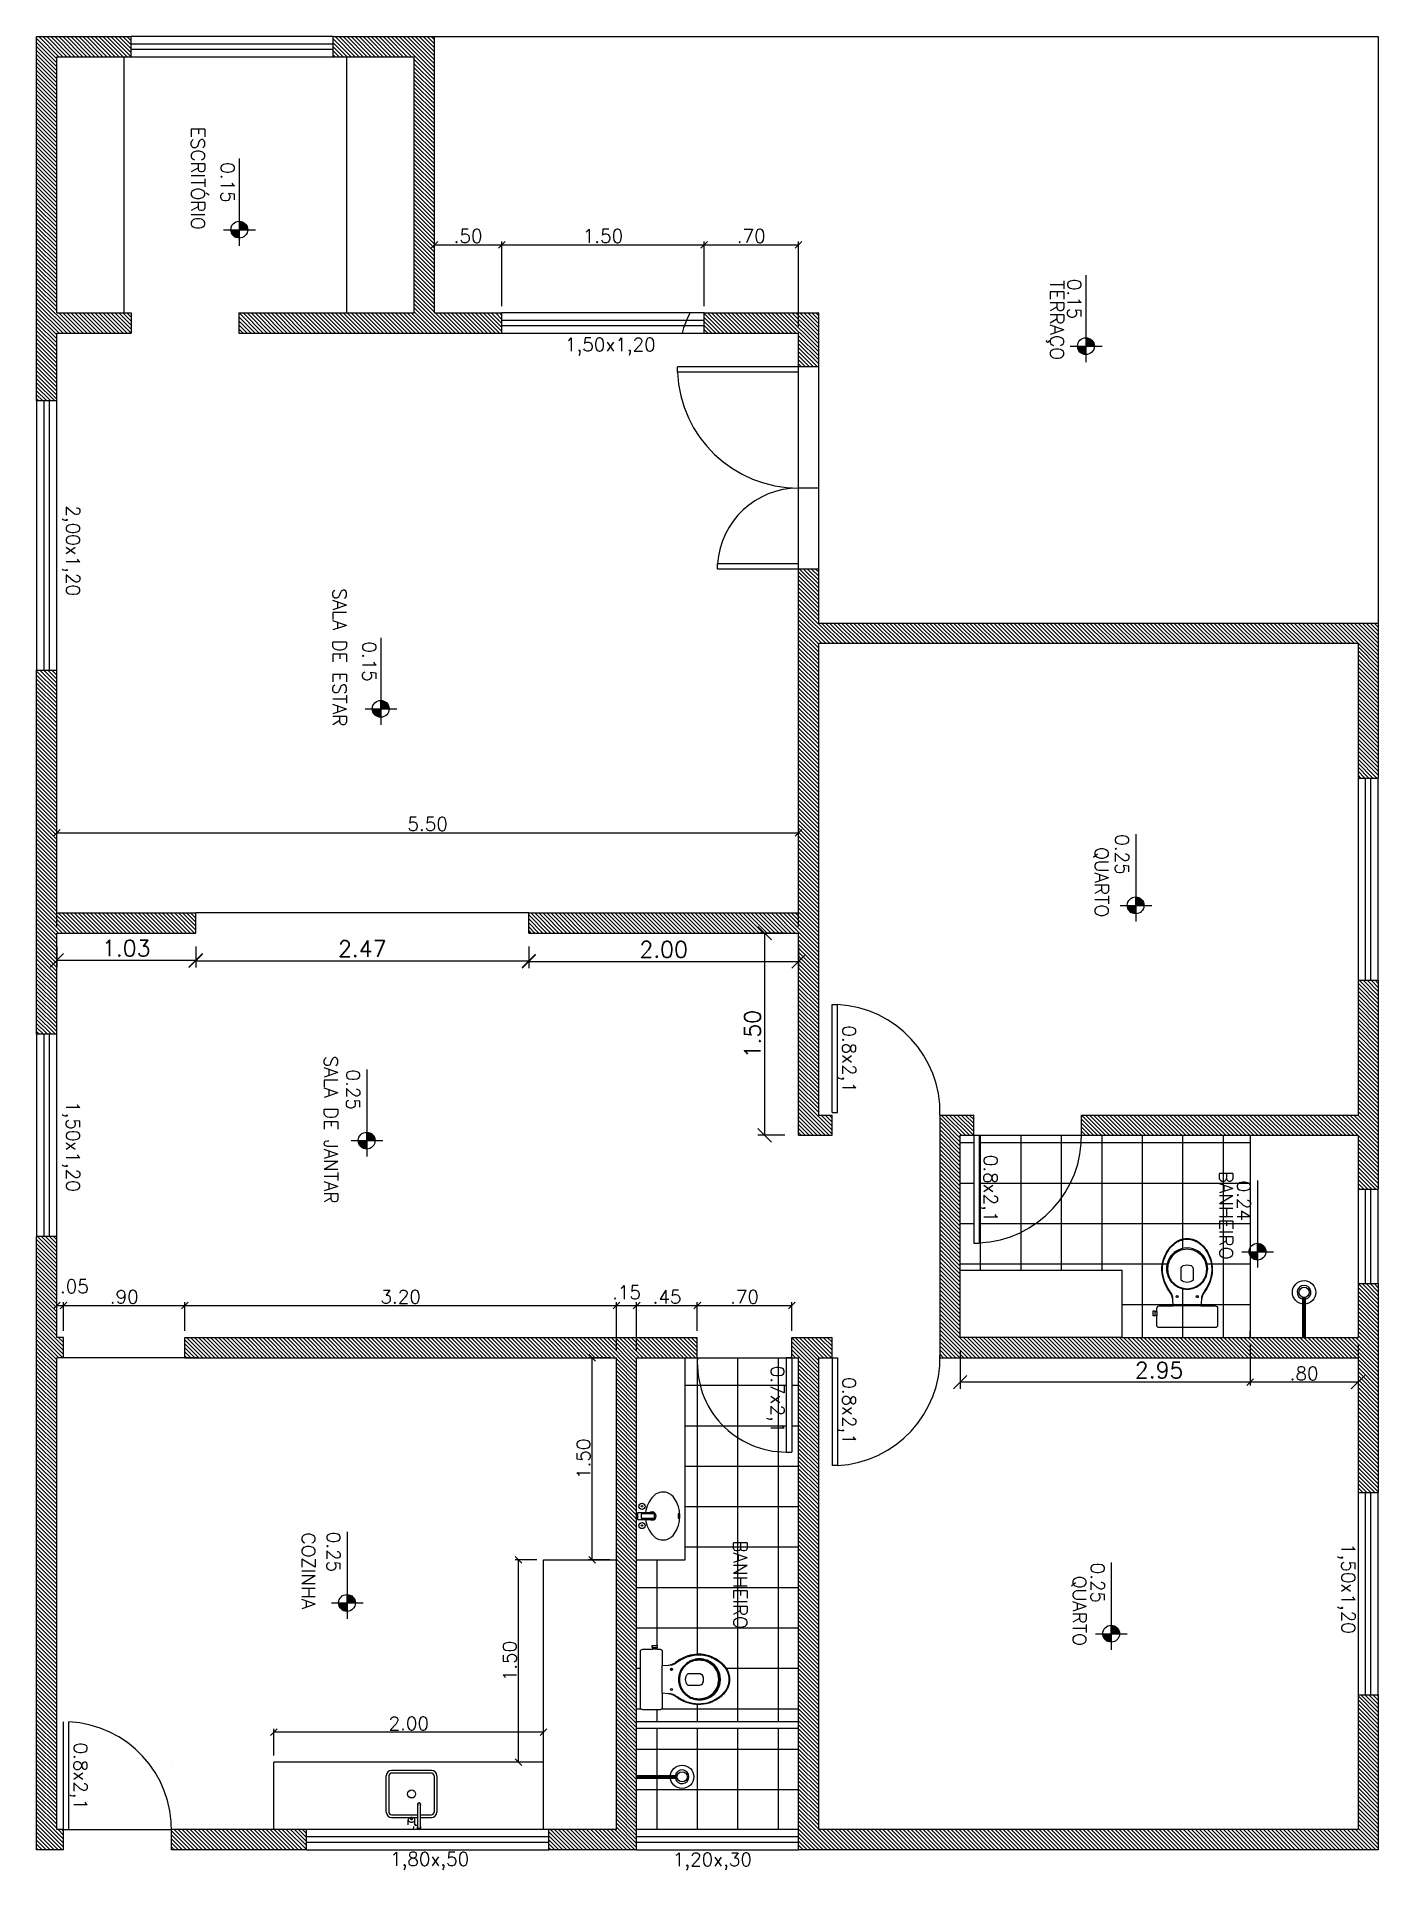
# Model space of a CAD drawing. Header units: metres. Extents: x 433 to 682, y 535 to 584.
# Drawn here: x 462.42 to 472.37, y 570.84 to 584.44 of the extents above; entities that cross this region are included whole.
import ezdxf

# ---------------------------------------------------------------- set-up
doc = ezdxf.new("R2010")
doc.units = ezdxf.units.M
doc.linetypes.add('ACAD_ISO02W100', pattern=[15, 12, -3])
for name, color, linetype in [('ARQ-COTAS', 30, 'Continuous'), ('ARQ-ESQ-01', 1, 'ACAD_ISO02W100'), ('ARQ-ESQ-02', 2, 'Continuous'), ('ARQ-NIVEL', 1, 'Continuous'), ('ARQ-PECAS_SANITARIAS', 7, 'Continuous'), ('ARQ-PISO', 8, 'Continuous'), ('ARQ-TEXTO2', 2, 'Continuous'), ('ARQ-TEXTO3', 3, 'Continuous'), ('ARQ_ALVENARIA', 4, 'Continuous')]:
    doc.layers.add(name, color=color, linetype=linetype)
doc.styles.add('ROMANS', font='romans.shx')
doc.dimstyles.new('1-100', dxfattribs={"dimtxt": 0.12, "dimasz": 0.1, "dimexe": 0.05, "dimexo": 0.1, "dimgap": 0.03, "dimtad": 1, "dimzin": 5, "dimdsep": 46, "dimtxsty": 'ROMANS', "dimblk": 'OBLIQUE', "dimcen": 0, "dimclrd": 256, "dimclre": 256, "dimclrt": 2, "dimadec": 0, "dimazin": 0, "dimtfac": 1, "dimtofl": 0, "dimtmove": 2, "dimatfit": 3, "dimfxl": 0.04, "dimtolj": 1, "dimtzin": 1, "dimarcsym": 0})
doc.dimstyles.new('1-50', dxfattribs={"dimscale": 0.5, "dimtxt": 0.2, "dimasz": 0.1, "dimexe": 0.05, "dimexo": 0.1, "dimgap": 0.03, "dimtad": 1, "dimzin": 5, "dimdsep": 46, "dimtxsty": 'ROMANS', "dimblk": 'OBLIQUE', "dimcen": 0, "dimclrd": 256, "dimclre": 256, "dimclrt": 2, "dimadec": 0, "dimazin": 0, "dimtfac": 1, "dimtofl": 0, "dimtmove": 2, "dimatfit": 3, "dimfxl": 0.04, "dimtolj": 1, "dimtzin": 1, "dimarcsym": 0})
pattern_1 = [(315, (-99.676934, 1074.538666), (0.0148492424, 0.0148492424), [])]
pattern_2 = [(270, (-99.67693, 1074.53867), (0.3, -6e-17), []), (360, (-99.67693, 1074.53867), (7e-17, 0.3), [])]

msp = doc.modelspace()

# ---------------------------------------------------------------- texts
at = {"layer": 'ARQ-NIVEL', "color": 2, "char_height": 0.1, "attachment_point": 1, "rotation": 270, "style": 'ROMANS'}
for s, insert in [('0.15', (463.889, 583.511)), ('0.15', (470.168, 582.646)), ('0.15', (464.939, 579.957)), ('0.25', (470.522, 578.526)), ('0.25', (464.819, 576.781)), ('0.24', (471.425, 575.957)), ('0.25', (464.674, 573.352)), ('0.25', (470.341, 573.123))]:
    msp.add_mtext(s, dxfattribs=dict(at, insert=insert))
at = {"layer": 'ARQ-TEXTO2', "char_height": 0.1, "width": 0.96563, "attachment_point": 3, "style": 'ROMANS'}
for s, insert in [('1,50x1,20', (467.013, 582.209)), ('1,80x,50', (465.63, 570.974)), ('1,20x,30', (467.727, 570.971))]:
    msp.add_mtext(s, dxfattribs=dict(at, insert=insert))
at = {"layer": 'ARQ-TEXTO2', "char_height": 0.1, "width": 0.96563, "attachment_point": 3, "rotation": 270, "style": 'ROMANS'}
for s, insert in [('2,00x1,20', (462.742, 580.293)), ('1,50x1,20', (462.742, 575.874)), ('1,50x1,20', (472.2, 572.595))]:
    msp.add_mtext(s, dxfattribs=dict(at, insert=insert))
at = {"layer": 'ARQ-TEXTO2', "char_height": 0.1, "rotation": 270, "style": 'ROMANS'}
for s, insert, attachment_point in [('0.8x2,1', (468.498, 576.607), 3), ('0.8x2,1', (469.548, 576.148), 1), ('0.7x2,1', (467.967, 574.583), 1), ('0.8x2,1', (468.498, 574.498), 1), ('0.8x2,1', (462.798, 571.287), 3)]:
    msp.add_mtext(s, dxfattribs=dict(at, insert=insert, attachment_point=attachment_point))
at = {"layer": 'ARQ-TEXTO3', "char_height": 0.1, "attachment_point": 5, "rotation": 270, "style": 'ROMANS'}
for s, insert in [('ESCRITÓRIO', (463.619, 583.392)), ('TERRAÇO', (469.975, 582.34)), ('SALA DE ESTAR', (464.669, 579.838)), ('QUARTO', (470.316, 578.171)), ('SALA DE JANTAR', (464.605, 576.334)), ('BANHEIRO', (471.244, 575.7)), ('COZINHA', (464.438, 573.061)), ('BANHEIRO', (467.641, 572.959)), ('QUARTO', (470.152, 572.765))]:
    msp.add_mtext(s, dxfattribs=dict(at, insert=insert))

# ---------------------------------------------------------------- blocks, each defined once
blk = doc.blocks.new('nivel planta')
at = {"layer": 'ARQ-NIVEL', "color": 1}
for p, q in [((0, 0), (-0.969, 0)), ((-0.884, 0.007), (-0.791, 0.007)), ((-0.883, 0.015), (-0.791, 0.015)), ((-0.882, 0.023), (-0.791, 0.023)), ((-0.88, 0.03), (-0.791, 0.03)), ((-0.876, 0.038), (-0.791, 0.038)), ((-0.873, 0.046), (-0.791, 0.046)), ((-0.868, 0.054), (-0.791, 0.054)), ((-0.861, 0.062), (-0.791, 0.062)), ((-0.854, 0.069), (-0.791, 0.069)), ((-0.844, 0.077), (-0.791, 0.077)), ((-0.83, 0.085), (-0.791, 0.085)), ((-0.791, 0.174), (-0.791, -0.179)), ((-0.791, -0.001), (-0.697, -0.001)), ((-0.791, -0.009), (-0.698, -0.009)), ((-0.791, -0.016), (-0.699, -0.016)), ((-0.791, -0.024), (-0.7, -0.024)), ((-0.791, -0.032), (-0.703, -0.032)), ((-0.791, -0.04), (-0.706, -0.04)), ((-0.791, -0.048), (-0.71, -0.048)), ((-0.791, -0.056), (-0.715, -0.056)), ((-0.791, -0.063), (-0.722, -0.063)), ((-0.791, -0.071), (-0.73, -0.071)), ((-0.791, -0.079), (-0.74, -0.079)), ((-0.791, -0.087), (-0.755, -0.087))]:
    blk.add_line(p, q, dxfattribs=at)
blk.add_circle((-0.791, 0), 0.0937, dxfattribs=at)
blk = doc.blocks.new('_Oblique')
at = {"color": 0, "linetype": 'ByBlock', "lineweight": -2}
blk.add_line((-0.5, -0.5), (0.5, 0.5), dxfattribs=at)
blk = doc.blocks.new('*D179')
at = {"layer": 'ARQ-COTAS', "lineweight": -2, "transparency": 16777216}
for p, q in [((462.572, 577.693), (462.572, 577.541)), ((463.602, 577.693), (463.602, 577.541)), ((462.572, 577.591), (463.602, 577.591))]:
    blk.add_line(p, q, dxfattribs=at)
at = {"layer": 'DEFPOINTS', "color": 0, "transparency": 16777216}
for p in [(462.572, 577.793), (463.602, 577.793), (463.602, 577.591)]:
    blk.add_point(p, dxfattribs=at)
at = {"layer": 'ARQ-COTAS', "lineweight": -2, "transparency": 16777216, "xscale": 0.1, "yscale": 0.1, "zscale": 0.1, "rotation": 180}
blk.add_blockref('_Oblique', (462.572, 577.591), dxfattribs=at)
at = {"layer": 'ARQ-COTAS', "lineweight": -2, "transparency": 16777216, "xscale": 0.1, "yscale": 0.1, "zscale": 0.1}
blk.add_blockref('_Oblique', (463.602, 577.591), dxfattribs=at)
at = {"layer": 'ARQ-COTAS', "color": 2, "transparency": 16777216, "insert": (463.087, 577.681), "char_height": 0.12, "attachment_point": 5, "style": 'ROMANS'}
blk.add_mtext('\\A1;1.03', dxfattribs=at)
blk = doc.blocks.new('*D180')
at = {"layer": 'ARQ-COTAS', "lineweight": -2, "transparency": 16777216}
for p, q in [((463.602, 577.693), (463.602, 577.537)), ((466.072, 577.693), (466.072, 577.537)), ((463.602, 577.587), (466.072, 577.587))]:
    blk.add_line(p, q, dxfattribs=at)
at = {"layer": 'DEFPOINTS', "color": 0, "transparency": 16777216}
for p in [(463.602, 577.793), (466.072, 577.793), (466.072, 577.587)]:
    blk.add_point(p, dxfattribs=at)
at = {"layer": 'ARQ-COTAS', "lineweight": -2, "transparency": 16777216, "xscale": 0.1, "yscale": 0.1, "zscale": 0.1, "rotation": 180}
blk.add_blockref('_Oblique', (463.602, 577.587), dxfattribs=at)
at = {"layer": 'ARQ-COTAS', "lineweight": -2, "transparency": 16777216, "xscale": 0.1, "yscale": 0.1, "zscale": 0.1}
blk.add_blockref('_Oblique', (466.072, 577.587), dxfattribs=at)
at = {"layer": 'ARQ-COTAS', "color": 2, "transparency": 16777216, "insert": (464.837, 577.677), "char_height": 0.12, "attachment_point": 5, "style": 'ROMANS'}
blk.add_mtext('\\A1;2.47', dxfattribs=at)
blk = doc.blocks.new('*D181')
at = {"layer": 'ARQ-COTAS', "lineweight": -2, "transparency": 16777216}
for p, q in [((466.072, 577.693), (466.072, 577.532)), ((468.072, 577.693), (468.072, 577.532)), ((466.072, 577.582), (468.072, 577.582))]:
    blk.add_line(p, q, dxfattribs=at)
at = {"layer": 'DEFPOINTS', "color": 0, "transparency": 16777216}
for p in [(466.072, 577.793), (468.072, 577.793), (468.072, 577.582)]:
    blk.add_point(p, dxfattribs=at)
at = {"layer": 'ARQ-COTAS', "lineweight": -2, "transparency": 16777216, "xscale": 0.1, "yscale": 0.1, "zscale": 0.1, "rotation": 180}
blk.add_blockref('_Oblique', (466.072, 577.582), dxfattribs=at)
at = {"layer": 'ARQ-COTAS', "lineweight": -2, "transparency": 16777216, "xscale": 0.1, "yscale": 0.1, "zscale": 0.1}
blk.add_blockref('_Oblique', (468.072, 577.582), dxfattribs=at)
at = {"layer": 'ARQ-COTAS', "color": 2, "transparency": 16777216, "insert": (467.072, 577.672), "char_height": 0.12, "attachment_point": 5, "style": 'ROMANS'}
blk.add_mtext('\\A1;2.00', dxfattribs=at)
blk = doc.blocks.new('*D182')
at = {"layer": 'ARQ-COTAS', "lineweight": -2, "transparency": 16777216}
for p, q in [((467.972, 577.793), (467.771, 577.793)), ((467.821, 577.793), (467.821, 576.293)), ((467.972, 576.293), (467.771, 576.293))]:
    blk.add_line(p, q, dxfattribs=at)
at = {"layer": 'DEFPOINTS', "color": 0, "transparency": 16777216}
for p in [(468.072, 577.793), (467.821, 576.293), (468.072, 576.293)]:
    blk.add_point(p, dxfattribs=at)
at = {"layer": 'ARQ-COTAS', "lineweight": -2, "transparency": 16777216, "xscale": 0.1, "yscale": 0.1, "zscale": 0.1}
for p, rotation in [((467.821, 577.793), 90), ((467.821, 576.293), 270)]:
    blk.add_blockref('_Oblique', p, dxfattribs=dict(at, rotation=rotation))
at = {"layer": 'ARQ-COTAS', "color": 2, "transparency": 16777216, "insert": (467.731, 577.043), "char_height": 0.12, "attachment_point": 5, "rotation": 90, "style": 'ROMANS'}
blk.add_mtext('\\A1;1.50', dxfattribs=at)
blk = doc.blocks.new('*D183')
at = {"layer": 'ARQ-PISO', "lineweight": -2, "transparency": 16777216}
for p, q in [((469.272, 574.693), (469.272, 574.411)), ((472.222, 574.693), (472.222, 574.411)), ((472.222, 574.461), (469.272, 574.461))]:
    blk.add_line(p, q, dxfattribs=at)
at = {"layer": 'DEFPOINTS', "color": 0, "transparency": 16777216}
for p in [(469.272, 574.793), (472.222, 574.793), (469.272, 574.461)]:
    blk.add_point(p, dxfattribs=at)
at = {"layer": 'ARQ-PISO', "lineweight": -2, "transparency": 16777216, "xscale": 0.1, "yscale": 0.1, "zscale": 0.1, "rotation": 180}
blk.add_blockref('_Oblique', (469.272, 574.461), dxfattribs=at)
at = {"layer": 'ARQ-PISO', "lineweight": -2, "transparency": 16777216, "xscale": 0.1, "yscale": 0.1, "zscale": 0.1}
blk.add_blockref('_Oblique', (472.222, 574.461), dxfattribs=at)
at = {"layer": 'ARQ-PISO', "color": 2, "transparency": 16777216, "insert": (470.747, 574.551), "char_height": 0.12, "attachment_point": 5, "style": 'ROMANS'}
blk.add_mtext('\\A1;2.95', dxfattribs=at)
blk = doc.blocks.new('*D184')
at = {"layer": 'ARQ-COTAS', "lineweight": -2, "transparency": 16777216}
for p, q in [((465.372, 582.443), (465.372, 582.924)), ((465.372, 582.899), (465.872, 582.899)), ((465.872, 582.443), (465.872, 582.924))]:
    blk.add_line(p, q, dxfattribs=at)
at = {"layer": 'DEFPOINTS', "color": 0, "transparency": 16777216}
for p in [(465.872, 582.899), (465.372, 582.393), (465.872, 582.393)]:
    blk.add_point(p, dxfattribs=at)
at = {"layer": 'ARQ-COTAS', "lineweight": -2, "transparency": 16777216, "xscale": 0.05, "yscale": 0.05, "zscale": 0.05, "rotation": 180}
blk.add_blockref('_Oblique', (465.372, 582.899), dxfattribs=at)
at = {"layer": 'ARQ-COTAS', "lineweight": -2, "transparency": 16777216, "xscale": 0.05, "yscale": 0.05, "zscale": 0.05}
blk.add_blockref('_Oblique', (465.872, 582.899), dxfattribs=at)
at = {"layer": 'ARQ-COTAS', "color": 2, "transparency": 16777216, "insert": (465.622, 582.964), "char_height": 0.1, "attachment_point": 5, "style": 'ROMANS'}
blk.add_mtext('\\A1;.50', dxfattribs=at)
blk = doc.blocks.new('*D185')
at = {"layer": 'ARQ-COTAS', "lineweight": -2, "transparency": 16777216}
for p, q in [((465.872, 582.443), (465.872, 582.924)), ((465.872, 582.899), (467.372, 582.899)), ((467.372, 582.443), (467.372, 582.924))]:
    blk.add_line(p, q, dxfattribs=at)
at = {"layer": 'DEFPOINTS', "color": 0, "transparency": 16777216}
for p in [(467.372, 582.899), (465.872, 582.393), (467.372, 582.393)]:
    blk.add_point(p, dxfattribs=at)
at = {"layer": 'ARQ-COTAS', "lineweight": -2, "transparency": 16777216, "xscale": 0.05, "yscale": 0.05, "zscale": 0.05, "rotation": 180}
blk.add_blockref('_Oblique', (465.872, 582.899), dxfattribs=at)
at = {"layer": 'ARQ-COTAS', "lineweight": -2, "transparency": 16777216, "xscale": 0.05, "yscale": 0.05, "zscale": 0.05}
blk.add_blockref('_Oblique', (467.372, 582.899), dxfattribs=at)
at = {"layer": 'ARQ-COTAS', "color": 2, "transparency": 16777216, "insert": (466.622, 582.964), "char_height": 0.1, "attachment_point": 5, "style": 'ROMANS'}
blk.add_mtext('\\A1;1.50', dxfattribs=at)
blk = doc.blocks.new('*D186')
at = {"layer": 'ARQ-COTAS', "lineweight": -2, "transparency": 16777216}
for p, q in [((467.372, 582.443), (467.372, 582.924)), ((467.372, 582.899), (468.072, 582.899)), ((468.072, 582.293), (468.072, 582.924))]:
    blk.add_line(p, q, dxfattribs=at)
at = {"layer": 'DEFPOINTS', "color": 0, "transparency": 16777216}
for p in [(468.072, 582.899), (467.372, 582.393), (468.072, 582.243)]:
    blk.add_point(p, dxfattribs=at)
at = {"layer": 'ARQ-COTAS', "lineweight": -2, "transparency": 16777216, "xscale": 0.05, "yscale": 0.05, "zscale": 0.05, "rotation": 180}
blk.add_blockref('_Oblique', (467.372, 582.899), dxfattribs=at)
at = {"layer": 'ARQ-COTAS', "lineweight": -2, "transparency": 16777216, "xscale": 0.05, "yscale": 0.05, "zscale": 0.05}
blk.add_blockref('_Oblique', (468.072, 582.899), dxfattribs=at)
at = {"layer": 'ARQ-COTAS', "color": 2, "transparency": 16777216, "insert": (467.722, 582.964), "char_height": 0.1, "attachment_point": 5, "style": 'ROMANS'}
blk.add_mtext('\\A1;.70', dxfattribs=at)
blk = doc.blocks.new('*D187')
at = {"layer": 'ARQ-COTAS', "lineweight": -2, "transparency": 16777216}
for p, q in [((462.572, 574.843), (462.572, 575.055)), ((462.572, 575.03), (462.622, 575.03)), ((462.622, 574.843), (462.622, 575.055))]:
    blk.add_line(p, q, dxfattribs=at)
at = {"layer": 'DEFPOINTS', "color": 0, "transparency": 16777216}
for p in [(462.622, 575.03), (462.572, 574.793), (462.622, 574.793)]:
    blk.add_point(p, dxfattribs=at)
at = {"layer": 'ARQ-COTAS', "lineweight": -2, "transparency": 16777216, "xscale": 0.05, "yscale": 0.05, "zscale": 0.05, "rotation": 180}
blk.add_blockref('_Oblique', (462.572, 575.03), dxfattribs=at)
at = {"layer": 'ARQ-COTAS', "lineweight": -2, "transparency": 16777216, "xscale": 0.05, "yscale": 0.05, "zscale": 0.05}
blk.add_blockref('_Oblique', (462.622, 575.03), dxfattribs=at)
at = {"layer": 'ARQ-COTAS', "color": 2, "transparency": 16777216, "insert": (462.702, 575.172), "char_height": 0.1, "attachment_point": 5, "style": 'ROMANS'}
blk.add_mtext('\\A1;.05', dxfattribs=at)
blk = doc.blocks.new('*D188')
at = {"layer": 'ARQ-COTAS', "lineweight": -2, "transparency": 16777216}
for p, q in [((462.622, 574.843), (462.622, 575.055)), ((462.622, 575.03), (463.522, 575.03)), ((463.522, 574.843), (463.522, 575.055))]:
    blk.add_line(p, q, dxfattribs=at)
at = {"layer": 'DEFPOINTS', "color": 0, "transparency": 16777216}
for p in [(463.522, 575.03), (462.622, 574.793), (463.522, 574.793)]:
    blk.add_point(p, dxfattribs=at)
at = {"layer": 'ARQ-COTAS', "lineweight": -2, "transparency": 16777216, "xscale": 0.05, "yscale": 0.05, "zscale": 0.05, "rotation": 180}
blk.add_blockref('_Oblique', (462.622, 575.03), dxfattribs=at)
at = {"layer": 'ARQ-COTAS', "lineweight": -2, "transparency": 16777216, "xscale": 0.05, "yscale": 0.05, "zscale": 0.05}
blk.add_blockref('_Oblique', (463.522, 575.03), dxfattribs=at)
at = {"layer": 'ARQ-COTAS', "color": 2, "transparency": 16777216, "insert": (463.072, 575.095), "char_height": 0.1, "attachment_point": 5, "style": 'ROMANS'}
blk.add_mtext('\\A1;.90', dxfattribs=at)
blk = doc.blocks.new('*D189')
at = {"layer": 'ARQ-COTAS', "lineweight": -2, "transparency": 16777216}
for p, q in [((463.522, 574.843), (463.522, 575.055)), ((463.522, 575.03), (466.722, 575.03)), ((466.722, 574.693), (466.722, 575.055))]:
    blk.add_line(p, q, dxfattribs=at)
at = {"layer": 'DEFPOINTS', "color": 0, "transparency": 16777216}
for p in [(466.722, 575.03), (463.522, 574.793), (466.722, 574.643)]:
    blk.add_point(p, dxfattribs=at)
at = {"layer": 'ARQ-COTAS', "lineweight": -2, "transparency": 16777216, "xscale": 0.05, "yscale": 0.05, "zscale": 0.05, "rotation": 180}
blk.add_blockref('_Oblique', (463.522, 575.03), dxfattribs=at)
at = {"layer": 'ARQ-COTAS', "lineweight": -2, "transparency": 16777216, "xscale": 0.05, "yscale": 0.05, "zscale": 0.05}
blk.add_blockref('_Oblique', (466.722, 575.03), dxfattribs=at)
at = {"layer": 'ARQ-COTAS', "color": 2, "transparency": 16777216, "insert": (465.122, 575.095), "char_height": 0.1, "attachment_point": 5, "style": 'ROMANS'}
blk.add_mtext('\\A1;3.20', dxfattribs=at)
blk = doc.blocks.new('*D190')
at = {"layer": 'ARQ-COTAS', "lineweight": -2, "transparency": 16777216}
for p, q in [((466.722, 574.693), (466.722, 575.055)), ((466.722, 575.03), (466.872, 575.03)), ((466.872, 574.693), (466.872, 575.055))]:
    blk.add_line(p, q, dxfattribs=at)
at = {"layer": 'DEFPOINTS', "color": 0, "transparency": 16777216}
for p in [(466.872, 575.03), (466.722, 574.643), (466.872, 574.643)]:
    blk.add_point(p, dxfattribs=at)
at = {"layer": 'ARQ-COTAS', "lineweight": -2, "transparency": 16777216, "xscale": 0.05, "yscale": 0.05, "zscale": 0.05, "rotation": 180}
blk.add_blockref('_Oblique', (466.722, 575.03), dxfattribs=at)
at = {"layer": 'ARQ-COTAS', "lineweight": -2, "transparency": 16777216, "xscale": 0.05, "yscale": 0.05, "zscale": 0.05}
blk.add_blockref('_Oblique', (466.872, 575.03), dxfattribs=at)
at = {"layer": 'ARQ-COTAS', "color": 2, "transparency": 16777216, "insert": (466.797, 575.128), "char_height": 0.1, "attachment_point": 5, "style": 'ROMANS'}
blk.add_mtext('\\A1;.15', dxfattribs=at)
blk = doc.blocks.new('*D191')
at = {"layer": 'ARQ-COTAS', "lineweight": -2, "transparency": 16777216}
for p, q in [((466.872, 574.693), (466.872, 575.055)), ((466.872, 575.03), (467.322, 575.03)), ((467.322, 574.843), (467.322, 575.055))]:
    blk.add_line(p, q, dxfattribs=at)
at = {"layer": 'DEFPOINTS', "color": 0, "transparency": 16777216}
for p in [(467.322, 575.03), (467.322, 574.793), (466.872, 574.643)]:
    blk.add_point(p, dxfattribs=at)
at = {"layer": 'ARQ-COTAS', "lineweight": -2, "transparency": 16777216, "xscale": 0.05, "yscale": 0.05, "zscale": 0.05, "rotation": 180}
blk.add_blockref('_Oblique', (466.872, 575.03), dxfattribs=at)
at = {"layer": 'ARQ-COTAS', "lineweight": -2, "transparency": 16777216, "xscale": 0.05, "yscale": 0.05, "zscale": 0.05}
blk.add_blockref('_Oblique', (467.322, 575.03), dxfattribs=at)
at = {"layer": 'ARQ-COTAS', "color": 2, "transparency": 16777216, "insert": (467.097, 575.095), "char_height": 0.1, "attachment_point": 5, "style": 'ROMANS'}
blk.add_mtext('\\A1;.45', dxfattribs=at)
blk = doc.blocks.new('*D173')
at = {"layer": 'ARQ-COTAS', "lineweight": -2, "transparency": 16777216}
for p, q in [((467.322, 574.843), (467.322, 575.055)), ((467.322, 575.03), (468.022, 575.03)), ((468.022, 574.843), (468.022, 575.055))]:
    blk.add_line(p, q, dxfattribs=at)
at = {"layer": 'DEFPOINTS', "color": 0, "transparency": 16777216}
for p in [(468.022, 575.03), (467.322, 574.793), (468.022, 574.793)]:
    blk.add_point(p, dxfattribs=at)
at = {"layer": 'ARQ-COTAS', "lineweight": -2, "transparency": 16777216, "xscale": 0.05, "yscale": 0.05, "zscale": 0.05, "rotation": 180}
blk.add_blockref('_Oblique', (467.322, 575.03), dxfattribs=at)
at = {"layer": 'ARQ-COTAS', "lineweight": -2, "transparency": 16777216, "xscale": 0.05, "yscale": 0.05, "zscale": 0.05}
blk.add_blockref('_Oblique', (468.022, 575.03), dxfattribs=at)
at = {"layer": 'ARQ-COTAS', "color": 2, "transparency": 16777216, "insert": (467.672, 575.095), "char_height": 0.1, "attachment_point": 5, "style": 'ROMANS'}
blk.add_mtext('\\A1;.70', dxfattribs=at)
blk = doc.blocks.new('*D174')
at = {"layer": 'ARQ-COTAS', "lineweight": -2, "transparency": 16777216}
for p, q in [((462.572, 577.843), (462.572, 578.562)), ((462.572, 578.537), (468.072, 578.537)), ((468.072, 577.843), (468.072, 578.562))]:
    blk.add_line(p, q, dxfattribs=at)
at = {"layer": 'DEFPOINTS', "color": 0, "transparency": 16777216}
for p in [(468.072, 578.537), (462.572, 577.793), (468.072, 577.793)]:
    blk.add_point(p, dxfattribs=at)
at = {"layer": 'ARQ-COTAS', "lineweight": -2, "transparency": 16777216, "xscale": 0.05, "yscale": 0.05, "zscale": 0.05, "rotation": 180}
blk.add_blockref('_Oblique', (462.572, 578.537), dxfattribs=at)
at = {"layer": 'ARQ-COTAS', "lineweight": -2, "transparency": 16777216, "xscale": 0.05, "yscale": 0.05, "zscale": 0.05}
blk.add_blockref('_Oblique', (468.072, 578.537), dxfattribs=at)
at = {"layer": 'ARQ-COTAS', "color": 2, "transparency": 16777216, "insert": (465.322, 578.602), "char_height": 0.1, "attachment_point": 5, "style": 'ROMANS'}
blk.add_mtext('\\A1;5.50', dxfattribs=at)
blk = doc.blocks.new('*D175')
at = {"layer": 'ARQ-COTAS', "lineweight": -2, "transparency": 16777216}
for p, q in [((471.422, 574.743), (471.422, 574.436)), ((472.222, 574.743), (472.222, 574.436)), ((472.222, 574.461), (471.422, 574.461))]:
    blk.add_line(p, q, dxfattribs=at)
at = {"layer": 'DEFPOINTS', "color": 0, "transparency": 16777216}
for p in [(471.422, 574.793), (472.222, 574.793), (471.422, 574.461)]:
    blk.add_point(p, dxfattribs=at)
at = {"layer": 'ARQ-COTAS', "lineweight": -2, "transparency": 16777216, "xscale": 0.05, "yscale": 0.05, "zscale": 0.05, "rotation": 180}
blk.add_blockref('_Oblique', (471.422, 574.461), dxfattribs=at)
at = {"layer": 'ARQ-COTAS', "lineweight": -2, "transparency": 16777216, "xscale": 0.05, "yscale": 0.05, "zscale": 0.05}
blk.add_blockref('_Oblique', (472.222, 574.461), dxfattribs=at)
at = {"layer": 'ARQ-COTAS', "color": 2, "transparency": 16777216, "insert": (471.822, 574.526), "char_height": 0.1, "attachment_point": 5, "style": 'ROMANS'}
blk.add_mtext('\\A1;.80', dxfattribs=at)
blk = doc.blocks.new('*D176')
at = {"layer": 'ARQ-COTAS', "lineweight": -2, "transparency": 16777216}
for p, q in [((466.672, 574.643), (466.518, 574.643)), ((466.543, 573.143), (466.543, 574.643)), ((466.672, 573.143), (466.518, 573.143))]:
    blk.add_line(p, q, dxfattribs=at)
at = {"layer": 'DEFPOINTS', "color": 0, "transparency": 16777216}
for p in [(466.543, 574.643), (466.722, 574.643), (466.722, 573.143)]:
    blk.add_point(p, dxfattribs=at)
at = {"layer": 'ARQ-COTAS', "lineweight": -2, "transparency": 16777216, "xscale": 0.05, "yscale": 0.05, "zscale": 0.05}
for p, rotation in [((466.543, 574.643), 90), ((466.543, 573.143), 270)]:
    blk.add_blockref('_Oblique', p, dxfattribs=dict(at, rotation=rotation))
at = {"layer": 'ARQ-COTAS', "color": 2, "transparency": 16777216, "insert": (466.478, 573.893), "char_height": 0.1, "attachment_point": 5, "rotation": 90, "style": 'ROMANS'}
blk.add_mtext('\\A1;1.50', dxfattribs=at)
blk = doc.blocks.new('*D177')
at = {"layer": 'ARQ-COTAS', "lineweight": -2, "transparency": 16777216}
for p, q in [((464.182, 571.693), (464.182, 571.89)), ((466.182, 571.865), (464.182, 571.865)), ((466.182, 571.693), (466.182, 571.89))]:
    blk.add_line(p, q, dxfattribs=at)
at = {"layer": 'DEFPOINTS', "color": 0, "transparency": 16777216}
for p in [(464.182, 571.865), (464.182, 571.643), (466.182, 571.643)]:
    blk.add_point(p, dxfattribs=at)
at = {"layer": 'ARQ-COTAS', "lineweight": -2, "transparency": 16777216, "xscale": 0.05, "yscale": 0.05, "zscale": 0.05, "rotation": 180}
blk.add_blockref('_Oblique', (464.182, 571.865), dxfattribs=at)
at = {"layer": 'ARQ-COTAS', "lineweight": -2, "transparency": 16777216, "xscale": 0.05, "yscale": 0.05, "zscale": 0.05}
blk.add_blockref('_Oblique', (466.182, 571.865), dxfattribs=at)
at = {"layer": 'ARQ-COTAS', "color": 2, "transparency": 16777216, "insert": (465.182, 571.93), "char_height": 0.1, "attachment_point": 5, "style": 'ROMANS'}
blk.add_mtext('\\A1;2.00', dxfattribs=at)
blk = doc.blocks.new('*D178')
at = {"layer": 'ARQ-COTAS', "lineweight": -2, "transparency": 16777216}
for p, q in [((466.132, 573.143), (465.971, 573.143)), ((465.996, 571.643), (465.996, 573.143)), ((466.132, 571.643), (465.971, 571.643))]:
    blk.add_line(p, q, dxfattribs=at)
at = {"layer": 'DEFPOINTS', "color": 0, "transparency": 16777216}
for p in [(465.996, 573.143), (466.182, 573.143), (466.182, 571.643)]:
    blk.add_point(p, dxfattribs=at)
at = {"layer": 'ARQ-COTAS', "lineweight": -2, "transparency": 16777216, "xscale": 0.05, "yscale": 0.05, "zscale": 0.05}
for p, rotation in [((465.996, 573.143), 90), ((465.996, 571.643), 270)]:
    blk.add_blockref('_Oblique', p, dxfattribs=dict(at, rotation=rotation))
at = {"layer": 'ARQ-COTAS', "color": 2, "transparency": 16777216, "insert": (465.931, 572.393), "char_height": 0.1, "attachment_point": 5, "rotation": 90, "style": 'ROMANS'}
blk.add_mtext('\\A1;1.50', dxfattribs=at)

# ---------------------------------------------------------------- dimensions: what is measured, and where the dimension line sits
at = {"layer": 'ARQ-COTAS'}
for base, p1, p2, angle, dimstyle, picture, middle in [((465.872, 582.899), (465.372, 582.393), (465.872, 582.393), 180, '1-50', '*D184', (465.622, 582.964)), ((467.372, 582.899), (465.872, 582.393), (467.372, 582.393), 180, '1-50', '*D185', (466.622, 582.964)), ((468.072, 582.899), (467.372, 582.393), (468.072, 582.243), 180, '1-50', '*D186', (467.722, 582.964)), ((468.072, 578.537), (462.572, 577.793), (468.072, 577.793), 180, '1-50', '*D174', (465.322, 578.602)), ((467.821, 576.293), (468.072, 577.793), (468.072, 576.293), 90, '1-100', '*D182', (467.731, 577.043)), ((463.602, 577.591), (462.572, 577.793), (463.602, 577.793), 180, '1-100', '*D179', (463.087, 577.681)), ((466.072, 577.587), (463.602, 577.793), (466.072, 577.793), 180, '1-100', '*D180', (464.837, 577.677)), ((468.072, 577.582), (466.072, 577.793), (468.072, 577.793), 180, '1-100', '*D181', (467.072, 577.672)), ((463.522, 575.03), (462.622, 574.793), (463.522, 574.793), 180, '1-50', '*D188', (463.072, 575.095)), ((466.722, 575.03), (463.522, 574.793), (466.722, 574.643), 180, '1-50', '*D189', (465.122, 575.095)), ((466.872, 575.03), (466.722, 574.643), (466.872, 574.643), 180, '1-50', '*D190', (466.797, 575.128)), ((467.322, 575.03), (466.872, 574.643), (467.322, 574.793), 180, '1-50', '*D191', (467.097, 575.095)), ((468.022, 575.03), (467.322, 574.793), (468.022, 574.793), 180, '1-50', '*D173', (467.672, 575.095)), ((471.422, 574.461), (472.222, 574.793), (471.422, 574.793), 180, '1-50', '*D175', (471.822, 574.526)), ((466.543, 574.643), (466.722, 573.143), (466.722, 574.643), 90, '1-50', '*D176', (466.478, 573.893)), ((465.996, 573.143), (466.182, 571.643), (466.182, 573.143), 90, '1-50', '*D178', (465.931, 572.393)), ((464.182, 571.865), (466.182, 571.643), (464.182, 571.643), 180, '1-50', '*D177', (465.182, 571.93))]:
    dim = msp.add_linear_dim(base=base, p1=p1, p2=p2, angle=angle, dimstyle=dimstyle, dxfattribs=at)
    dim.commit()
    dim.dimension.update_dxf_attribs({"geometry": picture, "text_midpoint": middle})
dim = msp.add_linear_dim(base=(462.622, 575.03), p1=(462.572, 574.793), p2=(462.622, 574.793), angle=180, dimstyle='1-50', dxfattribs=at)
dim.commit()
dim.dimension.update_dxf_attribs({"geometry": '*D187', "text_midpoint": (462.702, 575.172), "dimtype": 160})
at = {"layer": 'ARQ-PISO'}
dim = msp.add_linear_dim(base=(469.272, 574.461), p1=(472.222, 574.793), p2=(469.272, 574.793), angle=180, dimstyle='1-100', dxfattribs=at)
dim.commit()
dim.dimension.update_dxf_attribs({"geometry": '*D183', "text_midpoint": (470.747, 574.551)})

# ---------------------------------------------------------------- hatches: boundary and pattern name
at = {"layer": 'ARQ-PISO'}
h = msp.add_hatch(dxfattribs=at)
h.set_pattern_fill('_USER', color=256, scale=0.021, angle=315, pattern_type=0)
h.set_pattern_definition(pattern_1)
h.paths.add_polyline_path([(462.572, 579.743), (462.422, 579.743), (462.422, 577.043), (462.572, 577.043), (462.572, 577.793), (463.602, 577.793), (463.602, 577.943), (462.572, 577.943)])
h.paths.add_polyline_path([(463.122, 582.243), (463.122, 582.393), (462.572, 582.393), (462.572, 584.293), (463.122, 584.293), (463.122, 584.443), (462.422, 584.443), (462.422, 581.743), (462.572, 581.743), (462.572, 582.243)])
h.paths.add_polyline_path([(465.872, 582.243), (465.872, 582.393), (465.372, 582.393), (465.372, 584.443), (464.622, 584.443), (464.622, 584.293), (465.222, 584.293), (465.222, 582.393), (463.922, 582.393), (463.922, 582.243)])
h.paths.add_polyline_path([(472.222, 574.643), (472.222, 573.643), (472.372, 573.643), (472.372, 575.193), (472.222, 575.193), (472.222, 574.793), (470.472, 574.793), (469.272, 574.793), (469.272, 576.293), (469.372, 576.293), (469.372, 576.443), (469.122, 576.443), (469.122, 574.793), (469.122, 574.663, -0.006249), (469.123, 574.643)])
h.paths.add_polyline_path([(468.222, 571.143), (468.222, 574.643), (468.322, 574.643), (468.322, 574.793), (468.022, 574.793), (468.022, 574.643), (468.072, 574.643), (468.072, 570.993), (472.372, 570.993), (472.372, 572.143), (472.222, 572.143), (472.222, 571.143)])
h.paths.add_polyline_path([(472.372, 577.443), (472.222, 577.443), (472.222, 576.443), (470.172, 576.443), (470.172, 576.313, -0.006249), (470.173, 576.293), (472.222, 576.293), (472.222, 575.893), (472.372, 575.893)])
h.paths.add_polyline_path([(466.722, 574.643), (466.722, 573.143), (466.722, 571.143), (466.222, 571.143), (466.222, 570.993), (466.872, 570.993), (466.872, 570.993), (466.872, 574.643), (467.322, 574.643), (467.322, 574.793), (463.522, 574.793), (463.522, 574.643)])
h = msp.add_hatch(dxfattribs=at)
h.set_pattern_fill('_USER', color=256, scale=0.021, angle=315, pattern_type=0)
h.set_pattern_definition(pattern_1)
h.paths.add_polyline_path([(467.372, 582.393), (467.372, 582.243), (468.072, 582.243), (468.072, 581.993), (468.072, 581.993), (468.222, 581.993), (468.222, 582.393)], flags=17)
h.paths.add_polyline_path([(468.072, 580.493), (468.072, 577.943), (466.072, 577.943), (466.072, 577.793), (468.072, 577.793), (468.072, 576.293), (468.322, 576.293), (468.322, 576.443), (468.222, 576.443), (468.222, 579.943), (472.222, 579.943), (472.222, 578.943), (472.372, 578.943), (472.372, 578.943), (472.372, 580.093), (468.222, 580.093), (468.222, 580.493)])
h = msp.add_hatch(dxfattribs=at)
h.set_pattern_fill('_USER', color=256, scale=0.021, angle=315, pattern_type=0)
h.set_pattern_definition(pattern_1)
h.paths.add_polyline_path([(467.372, 582.393), (467.372, 582.243), (468.072, 582.243), (468.072, 581.993), (468.072, 581.993), (468.222, 581.993), (468.222, 582.393)])
h = msp.add_hatch(dxfattribs=at)
h.set_pattern_fill('_USER', color=256, scale=0.3, angle=270, double=1, pattern_type=0)
h.set_pattern_definition(pattern_2)
h.paths.add_polyline_path([(469.412, 575.493), (469.372, 575.493), (469.372, 576.293), (469.272, 576.293), (469.272, 575.293), (470.472, 575.293), (470.472, 574.793), (471.422, 574.793), (471.422, 576.293), (470.173, 576.293, -0.399642)])
h.paths.add_polyline_path([(470.796, 575.414, 0.085166), (470.77, 575.334, 0.08648), (470.772, 575.254, 0.067868), (470.794, 575.184, 0.06199), (470.828, 575.127, -0.016617), (470.836, 575.121, 0.020523), (470.822, 575.144, -0.048524), (470.795, 575.194, -0.075808), (470.773, 575.274, -0.05), (470.774, 575.334, -0.109053), (470.813, 575.434, -0.065752), (470.855, 575.483, -0.016028), (470.858, 575.492, 0.102933)], flags=16)
h.paths.add_polyline_path([(470.874, 575.434, -0.150886), (470.955, 575.457, -0.150886), (471.036, 575.434, -0.13332), (471.085, 575.384, -0.096291), (471.104, 575.334, -0.1), (471.104, 575.274, -0.167158), (471.055, 575.189, -0.18313), (470.955, 575.155, -0.186957), (470.855, 575.195, -0.15797), (470.805, 575.274, -0.1), (470.805, 575.334, -0.096291), (470.825, 575.384, -0.13332)], flags=16)
h.paths.add_polyline_path([(470.928, 575.327, -0.173308), (470.981, 575.327, -0.319808), (470.999, 575.304), (470.999, 575.219, -0.393258), (470.91, 575.219), (470.91, 575.302, -0.343295)], flags=0)
h.paths.add_polyline_path([(470.88, 575.103, -1), (470.88, 575.088, -1)], flags=16)
h.paths.add_polyline_path([(471.03, 575.103, -1), (471.03, 575.088, -1)], flags=16)
h.paths.add_polyline_path([(470.173, 576.293), (469.412, 576.293), (469.412, 575.493, 0.399642)], flags=17)
h.paths.add_polyline_path([(470.96, 574.461), (470.535, 574.461), (470.535, 574.281), (470.96, 574.281)], flags=9)
h.paths.add_polyline_path([(471.319, 575.327), (471.319, 576.072), (471.169, 576.072), (471.169, 575.327)], flags=24)
h.paths.add_polyline_path([(469.573, 575.623), (469.573, 576.173), (469.404, 576.173), (469.404, 575.623)], flags=25)
h = msp.add_hatch(dxfattribs=at)
h.set_pattern_fill('_USER', color=256, scale=0.021, angle=315, pattern_type=0)
h.set_pattern_definition(pattern_1)
h.paths.add_polyline_path([(463.423, 571.143, -0.006249), (463.422, 571.123), (463.422, 570.993), (464.423, 570.993), (464.423, 571.143)])
h.paths.add_polyline_path([(462.422, 575.543), (462.422, 570.993), (462.622, 570.993), (462.622, 571.143), (462.572, 571.143), (462.572, 574.643), (462.622, 574.643), (462.622, 574.793), (462.572, 574.793), (462.572, 575.543)])
h = msp.add_hatch(dxfattribs=at)
h.set_pattern_fill('_USER', color=256, scale=0.3, angle=270, double=1, pattern_type=0)
h.set_pattern_definition(pattern_2)
h.paths.add_polyline_path([(467.322, 574.643), (467.232, 574.643), (467.232, 573.143), (466.872, 573.143), (466.872, 571.943), (468.072, 571.943), (468.072, 574.643), (468.022, 574.643), (468.022, 573.943), (467.982, 573.943, -0.432307)])
h.paths.add_polyline_path([(467.561, 572.256, -0.182004), (467.523, 572.156, -0.098298), (467.448, 572.097, -0.085166), (467.368, 572.072, -0.08648), (467.288, 572.074, -0.067868), (467.218, 572.096, -0.06199), (467.161, 572.13, 0.060779), (467.128, 572.146, 0.023796), (467.108, 572.15), (467.062, 572.154), (467.062, 572.05, -0.430132), (467.043, 572.031), (467.021, 572.031), (466.991, 572.031), (466.918, 572.031, -0.414559), (466.9, 572.049), (466.9, 572.256), (466.9, 572.463, -0.413869), (466.917, 572.481), (466.991, 572.481), (466.991, 572.493), (466.988, 572.493), (466.988, 572.509), (467.006, 572.509), (467.024, 572.509), (467.024, 572.493), (467.021, 572.493), (467.021, 572.481), (467.043, 572.481, -0.424217), (467.062, 572.463), (467.062, 572.359), (467.108, 572.362, 0.023796), (467.128, 572.367, 0.060779), (467.161, 572.383, -0.06199), (467.218, 572.417, -0.067868), (467.288, 572.439, -0.08648), (467.368, 572.441, -0.085166), (467.448, 572.415, -0.098298), (467.523, 572.356, -0.182004)], flags=16)
h.paths.add_polyline_path([(467.491, 572.256, -0.150886), (467.468, 572.175, -0.13332), (467.418, 572.126, -0.096291), (467.368, 572.107, -0.1), (467.308, 572.107, -0.167158), (467.223, 572.156, -0.18052), (467.185, 572.256, -0.18052), (467.223, 572.356, -0.167158), (467.308, 572.406, -0.1), (467.368, 572.406, -0.096291), (467.418, 572.386, -0.13332), (467.468, 572.337, -0.150886)], flags=0)
h.paths.add_polyline_path([(467.481, 572.256, -0.104122), (467.468, 572.196, -0.171119), (467.398, 572.125, -0.149476), (467.308, 572.113, -0.162455), (467.229, 572.156, -0.186957), (467.189, 572.256, -0.186957), (467.229, 572.356, -0.162455), (467.308, 572.399, -0.149476), (467.398, 572.388, -0.171119), (467.468, 572.317, -0.104122)], flags=0)
h.paths.add_polyline_path([(467.361, 572.23, -0.319808), (467.338, 572.212), (467.253, 572.212, -0.393258), (467.253, 572.301), (467.335, 572.301, -0.343295), (467.361, 572.283, -0.173308)], flags=0)
h.paths.add_polyline_path([(467.13, 572.324, -1), (467.13, 572.339, -1)], flags=0)
h.paths.add_polyline_path([(467.13, 572.174, -1), (467.13, 572.189, -1)], flags=0)
h.paths.add_polyline_path([(467.322, 574.643, 0.432307), (467.982, 573.943), (467.982, 574.643)], flags=17)
h.paths.add_polyline_path([(467.716, 572.587), (467.716, 573.332), (467.566, 573.332), (467.566, 572.587)], flags=24)
h = msp.add_hatch(dxfattribs=at)
h.set_pattern_fill('_USER', color=256, scale=0.3, angle=270, double=1, pattern_type=0)
h.set_pattern_definition(pattern_2)
h.paths.add_polyline_path([(466.872, 571.893), (466.872, 571.143), (468.072, 571.143), (468.072, 571.893)])

# ---------------------------------------------------------------- linework, layer by layer
for p, q in [((467.005, 573.492), (466.878, 573.492)), ((466.878, 573.492), (466.878, 573.444)), ((467.005, 573.446), (467.005, 573.492)), ((466.878, 573.444), (467.005, 573.444)), ((466.906, 573.452), (467.005, 573.452)), ((467.005, 573.444), (467.005, 573.446))]:
    msp.add_line(p, q)
msp.add_lwpolyline([(467.005, 573.484), (466.906, 573.484), (466.906, 573.452)])
for centre, radius in [((466.912, 573.541), 0.0231), ((466.912, 573.541), 0.0054), ((466.912, 573.541), 0.0054), ((466.912, 573.541), 0.0054), ((466.912, 573.398), 0.0231), ((466.912, 573.398), 0.0054), ((466.912, 573.398), 0.0054), ((466.912, 573.398), 0.0054)]:
    msp.add_circle(centre, radius)
for centre, radius, start, end in [((467.146, 573.469), 0.21, 135.5567, 173.628), ((467.068, 573.545), 0.101, 36.7509, 135.5567), ((466.986, 573.469), 0.0308, 231.9257, 130.8806), ((466.986, 573.469), 0.0212, 332.3883, 27.6117), ((466.965, 573.469), 0.228, 323.2491, 36.7509), ((467.183, 573.484), 0.00192, 4.2454, 184.2454), ((466.976, 573.469), 0.206, 355.7546, 4.2454), ((466.976, 573.469), 0.21, 355.7546, 4.2454), ((467.146, 573.469), 0.21, 186.6356, 224.4433), ((467.183, 573.453), 0.00192, 175.7546, 355.7546), ((467.068, 573.392), 0.101, 224.4433, 323.2491)]:
    msp.add_arc(centre, radius, start, end)
at = {"layer": 'ARQ-ESQ-01'}
for p, q in [((464.622, 584.443), (463.122, 584.443)), ((463.122, 584.293), (464.622, 584.293)), ((467.372, 582.393), (465.872, 582.393)), ((465.872, 582.243), (467.372, 582.243)), ((462.422, 581.743), (462.422, 579.743)), ((462.572, 579.743), (462.572, 581.743)), ((472.222, 578.943), (472.222, 577.443)), ((472.372, 577.443), (472.372, 578.943)), ((462.422, 577.043), (462.422, 575.543)), ((462.572, 575.543), (462.572, 577.043)), ((472.222, 575.893), (472.222, 575.193)), ((472.372, 575.193), (472.372, 575.893)), ((471.422, 574.793), (471.422, 574.843)), ((472.222, 573.643), (472.222, 572.143)), ((472.372, 572.143), (472.372, 573.643)), ((466.222, 571.143), (464.423, 571.143)), ((468.072, 571.143), (466.872, 571.143)), ((464.423, 570.993), (466.222, 570.993)), ((466.872, 570.993), (468.072, 570.993))]:
    msp.add_line(p, q, dxfattribs=at)
for centre, radius, start, end in [((468.072, 581.993), 0.899, 182.5511, 270), ((468.072, 580.493), 0.601, 89.9999, 176.1858), ((468.322, 576.463), 0.8, 358.5679, 87.1349), ((469.372, 576.293), 0.8, 272.8651, 1.4321), ((467.982, 574.603), 0.66, 176.557, 270.0737), ((468.322, 574.643), 0.8, 272.8651, 1.4321), ((462.622, 571.143), 0.8, 358.5679, 87.1349)]:
    msp.add_arc(centre, radius, start, end, dxfattribs=at)
at = {"layer": 'ARQ-ESQ-02'}
for p, q in [((464.622, 584.388), (463.122, 584.388)), ((464.622, 584.348), (463.122, 584.348)), ((467.372, 582.338), (465.872, 582.338)), ((467.372, 582.298), (465.872, 582.298)), ((468.072, 581.993), (467.174, 581.993)), ((467.175, 581.953), (467.175, 581.993)), ((468.072, 581.953), (467.175, 581.953)), ((462.477, 579.743), (462.477, 581.743)), ((462.517, 579.743), (462.517, 581.743)), ((467.472, 580.493), (467.472, 580.533)), ((468.072, 580.533), (467.472, 580.533)), ((468.072, 580.493), (467.472, 580.493)), ((468.072, 580.493), (468.072, 580.533)), ((472.277, 577.443), (472.277, 578.943)), ((472.317, 577.443), (472.317, 578.943)), ((468.322, 576.463), (468.322, 577.263)), ((468.362, 576.463), (468.362, 577.263)), ((462.477, 575.543), (462.477, 577.043)), ((462.517, 575.543), (462.517, 577.043)), ((468.322, 576.463), (468.362, 576.463)), ((469.372, 576.293), (469.372, 575.493)), ((469.372, 576.293), (469.412, 576.293)), ((469.412, 576.293), (469.412, 575.493)), ((472.277, 575.193), (472.277, 575.893)), ((472.317, 575.193), (472.317, 575.893)), ((469.372, 575.493), (469.412, 575.493)), ((467.982, 574.643), (467.982, 573.943)), ((468.022, 574.643), (467.982, 574.643)), ((468.022, 574.643), (468.022, 573.943)), ((468.322, 574.643), (468.322, 573.843)), ((468.322, 574.643), (468.362, 574.643)), ((468.362, 574.643), (468.362, 573.843)), ((467.982, 573.943), (468.022, 573.943)), ((468.362, 573.843), (468.322, 573.843)), ((472.277, 572.143), (472.277, 573.643)), ((472.317, 572.143), (472.317, 573.643)), ((462.622, 571.143), (462.622, 571.943)), ((462.662, 571.143), (462.662, 571.943)), ((462.622, 571.143), (462.662, 571.143)), ((466.222, 571.088), (464.423, 571.088)), ((466.222, 571.048), (464.423, 571.048)), ((468.072, 571.088), (466.872, 571.088)), ((468.072, 571.048), (466.872, 571.048))]:
    msp.add_line(p, q, dxfattribs=at)
at = {"layer": 'ARQ-PECAS_SANITARIAS'}
for p, q in [((463.072, 582.393), (463.072, 584.293)), ((464.722, 582.393), (464.722, 584.293)), ((468.322, 577.263), (468.362, 577.262)), ((469.272, 575.293), (470.472, 575.293)), ((470.472, 574.793), (470.472, 575.293)), ((471.812, 574.793), (471.812, 575.091)), ((471.822, 574.793), (471.822, 575.09)), ((471.832, 574.793), (471.832, 575.091)), ((467.232, 573.143), (467.232, 574.643)), ((466.182, 571.143), (466.182, 573.143)), ((466.182, 573.143), (466.722, 573.143)), ((466.872, 573.143), (467.232, 573.143)), ((463.423, 571.643), (463.422, 571.643)), ((466.182, 571.643), (464.182, 571.643)), ((464.182, 571.143), (464.182, 571.643)), ((465.35, 571.582), (465.055, 571.582)), ((465.015, 571.272), (465.015, 571.542)), ((465.035, 571.542), (465.035, 571.272)), ((465.35, 571.562), (465.055, 571.562)), ((465.37, 571.542), (465.37, 571.272)), ((465.39, 571.542), (465.39, 571.272)), ((466.874, 571.544), (467.172, 571.544)), ((466.874, 571.534), (467.171, 571.534)), ((466.874, 571.524), (467.172, 571.524)), ((465.248, 571.158), (465.248, 571.328)), ((465.268, 571.158), (465.268, 571.328)), ((465.055, 571.252), (465.248, 571.252)), ((465.055, 571.232), (465.195, 571.232)), ((465.178, 571.177), (465.178, 571.215)), ((465.21, 571.232), (465.248, 571.232)), ((465.22, 571.158), (465.22, 571.165)), ((465.248, 571.173), (465.227, 571.173)), ((465.228, 571.177), (465.228, 571.215)), ((465.268, 571.252), (465.35, 571.252)), ((465.268, 571.232), (465.35, 571.232)), ((465.258, 571.143), (465.214, 571.143))]:
    msp.add_line(p, q, dxfattribs=at)
for points in [[(470.955, 575.527, -0.182004), (471.055, 575.489, -0.098298), (471.114, 575.414, -0.085166), (471.139, 575.334, -0.08648), (471.137, 575.254, -0.067868), (471.115, 575.184, -0.06199), (471.081, 575.127, 0.060779), (471.065, 575.094, 0.023796), (471.061, 575.074), (471.057, 575.028), (471.162, 575.028, -0.424217), (471.18, 575.009), (471.18, 574.987), (471.18, 574.957), (471.18, 574.884, -0.418036), (471.162, 574.866), (470.955, 574.866), (470.747, 574.866, -0.418036), (470.73, 574.884), (470.73, 574.957), (470.718, 574.957), (470.718, 574.954), (470.702, 574.954), (470.702, 574.972), (470.702, 574.99), (470.718, 574.99), (470.718, 574.987), (470.73, 574.987), (470.73, 575.009, -0.424217), (470.748, 575.028), (470.852, 575.028), (470.849, 575.074, 0.023796), (470.844, 575.094, 0.060779), (470.828, 575.127, -0.06199), (470.794, 575.184, -0.067868), (470.772, 575.254, -0.08648), (470.77, 575.334, -0.085166), (470.796, 575.414, -0.098298), (470.855, 575.489, -0.182004)], [(470.955, 575.151, 0.18052), (471.055, 575.189, 0.167158), (471.104, 575.274, 0.1), (471.104, 575.334, 0.096291), (471.085, 575.384, 0.13332), (471.036, 575.434, 0.150886), (470.955, 575.457, 0.150886), (470.874, 575.434, 0.13332), (470.825, 575.384, 0.096291), (470.805, 575.334, 0.1), (470.805, 575.274, 0.167158), (470.855, 575.189, 0.18052)], [(470.955, 575.155, 0.186957), (471.055, 575.195, 0.162455), (471.098, 575.274, 0.149476), (471.086, 575.364, 0.171119), (471.015, 575.434, 0.104122), (470.955, 575.447, 0.104122), (470.894, 575.434, 0.171119), (470.823, 575.364, 0.149476), (470.812, 575.274, 0.162455), (470.855, 575.195, 0.186957)], [(470.985, 575.326, -0.276984), (470.999, 575.304), (470.999, 575.219, -0.393258), (470.91, 575.219), (470.91, 575.304, -0.276984), (470.925, 575.326, -0.2)], [(467.561, 572.256, -0.182004), (467.523, 572.156, -0.098298), (467.448, 572.097, -0.085166), (467.368, 572.072, -0.08648), (467.288, 572.074, -0.067868), (467.218, 572.096, -0.06199), (467.161, 572.13, 0.060779), (467.128, 572.146, 0.023796), (467.108, 572.15), (467.062, 572.154), (467.062, 572.049, -0.424217), (467.043, 572.031), (467.021, 572.031), (466.991, 572.031), (466.918, 572.031, -0.418036), (466.9, 572.049), (466.9, 572.256), (466.9, 572.463, -0.418036), (466.918, 572.481), (466.991, 572.481), (466.991, 572.493), (466.988, 572.493), (466.988, 572.509), (467.006, 572.509), (467.024, 572.509), (467.024, 572.493), (467.021, 572.493), (467.021, 572.481), (467.043, 572.481, -0.424217), (467.062, 572.463), (467.062, 572.359), (467.108, 572.362, 0.023796), (467.128, 572.367, 0.060779), (467.161, 572.383, -0.06199), (467.218, 572.417, -0.067868), (467.288, 572.439, -0.08648), (467.368, 572.441, -0.085166), (467.448, 572.415, -0.098298), (467.523, 572.356, -0.182004)], [(467.448, 572.415, 0.085166), (467.368, 572.441, 0.08648), (467.288, 572.439, 0.067868), (467.218, 572.417, 0.06199), (467.161, 572.383, -0.016617), (467.155, 572.375, 0.020523), (467.178, 572.389, -0.048524), (467.228, 572.416, -0.075808), (467.308, 572.438, -0.05), (467.368, 572.437, -0.109053), (467.468, 572.398, -0.065752), (467.517, 572.356, -0.016028), (467.525, 572.353, 0.102933)], [(467.185, 572.256, 0.18052), (467.223, 572.156, 0.167158), (467.308, 572.107, 0.1), (467.368, 572.107, 0.096291), (467.418, 572.126, 0.13332), (467.468, 572.175, 0.150886), (467.491, 572.256, 0.150886), (467.468, 572.337, 0.13332), (467.418, 572.386, 0.096291), (467.368, 572.406, 0.1), (467.308, 572.406, 0.167158), (467.223, 572.356, 0.18052)], [(467.368, 572.406, -0.096291), (467.418, 572.386, -0.13332), (467.468, 572.337, -0.150886), (467.491, 572.256, -0.150886), (467.468, 572.175, -0.13332), (467.418, 572.126, -0.096291), (467.368, 572.107, -0.1), (467.308, 572.107, -0.167158), (467.223, 572.156, -0.18052), (467.185, 572.256, -0.18052), (467.223, 572.356, -0.167158), (467.308, 572.406, -0.1)], [(467.189, 572.256, 0.186957), (467.229, 572.156, 0.162455), (467.308, 572.113, 0.149476), (467.398, 572.125, 0.171119), (467.468, 572.196, 0.104122), (467.481, 572.256, 0.104122), (467.468, 572.317, 0.171119), (467.398, 572.388, 0.149476), (467.308, 572.399, 0.162455), (467.229, 572.356, 0.186957)], [(467.189, 572.256, -0.186957), (467.229, 572.356, -0.162455), (467.308, 572.399, -0.149476), (467.398, 572.388, -0.171119), (467.468, 572.317, -0.104122), (467.481, 572.256, -0.104122), (467.468, 572.196, -0.171119), (467.398, 572.125, -0.149476), (467.308, 572.113, -0.162455), (467.229, 572.156, -0.186957)], [(467.13, 572.324, -1), (467.13, 572.339, -1)], [(467.36, 572.226, -0.276984), (467.338, 572.212), (467.253, 572.212, -0.393258), (467.253, 572.301), (467.338, 572.301, -0.276984), (467.36, 572.286, -0.2)], [(467.361, 572.283, -0.173308), (467.361, 572.23, -0.319808), (467.338, 572.212), (467.253, 572.212, -0.393258), (467.253, 572.301), (467.335, 572.301, -0.343295)], [(467.13, 572.174, -1), (467.13, 572.189, -1)], [(465.228, 571.215, 0.133256), (465.226, 571.221, 0.106756), (465.221, 571.227, 0.082828), (465.213, 571.231, 0.071352), (465.203, 571.233, 0.071352), (465.193, 571.231, 0.082828), (465.185, 571.227, 0.106756), (465.18, 571.221, 0.133256), (465.178, 571.215, 0.133256), (465.18, 571.208, 0.106756), (465.185, 571.202, 0.082828), (465.193, 571.199, 0.071352), (465.203, 571.197, 0.071352), (465.213, 571.199, 0.082828), (465.221, 571.202, 0.106756), (465.226, 571.208, 0.133256)], [(465.195, 571.222, 0.133256), (465.196, 571.22, 0.106756), (465.198, 571.219, 0.082828), (465.2, 571.218, 0.071352), (465.203, 571.217, 0.071352), (465.206, 571.218, 0.082828), (465.208, 571.219, 0.106756), (465.21, 571.22, 0.133256), (465.21, 571.222, 0.133256), (465.21, 571.224, 0.106756), (465.208, 571.226, 0.082828), (465.206, 571.227, 0.071352), (465.203, 571.228, 0.071352), (465.2, 571.227, 0.082828), (465.198, 571.226, 0.106756), (465.196, 571.224, 0.133256)]]:
    msp.add_lwpolyline(points, format="xyb", close=True, dxfattribs=at)
for points in [[(470.848, 575.076, 0.148706), (470.835, 575.124, 0.01798), (470.822, 575.144, -0.048524), (470.795, 575.194, -0.075808), (470.773, 575.274, -0.05), (470.774, 575.334, -0.109053), (470.813, 575.434, -0.065752), (470.855, 575.483, -0.186957), (470.955, 575.522, -0.186957), (471.055, 575.483, -0.065752), (471.097, 575.434, -0.109053), (471.135, 575.334, -0.05), (471.136, 575.274, -0.075808), (471.115, 575.194, -0.048524), (471.087, 575.144, 0.01798), (471.075, 575.124, 0.148706), (471.061, 575.076, 0.148706)], [(467.11, 572.363, 0.148706), (467.158, 572.376, 0.01798), (467.178, 572.389, -0.048524), (467.228, 572.416, -0.075808), (467.308, 572.438, -0.05), (467.368, 572.437, -0.109053), (467.468, 572.398, -0.065752), (467.517, 572.356, -0.186957), (467.556, 572.256, -0.186957), (467.517, 572.156, -0.065752), (467.468, 572.114, -0.109053), (467.368, 572.076, -0.05), (467.308, 572.075, -0.075808), (467.228, 572.096, -0.048524), (467.178, 572.124, 0.01798), (467.158, 572.136, 0.148706), (467.11, 572.15, 0.148706)]]:
    msp.add_lwpolyline(points, format="xyb", dxfattribs=at)
for points in [[(470.718, 574.957), (470.718, 574.987)], [(470.73, 574.987), (470.73, 574.957)], [(471.057, 575.028), (470.955, 575.028), (470.852, 575.028)], [(466.991, 572.493), (467.021, 572.493)], [(467.021, 572.481), (466.991, 572.481)], [(467.062, 572.154), (467.062, 572.256), (467.062, 572.359)]]:
    msp.add_lwpolyline(points, dxfattribs=at)
for centre, radius in [((470.88, 575.096), 0.0075), ((471.03, 575.096), 0.0075), ((471.822, 575.128), 0.0868), ((471.822, 575.128), 0.0381), ((471.822, 575.128), 0.0381), ((467.13, 572.331), 0.0075), ((467.13, 572.181), 0.0075), ((467.209, 571.534), 0.0868), ((467.209, 571.534), 0.0381), ((467.209, 571.534), 0.0381), ((465.203, 571.407), 0.03)]:
    msp.add_circle(centre, radius, dxfattribs=at)
for centre, radius, start, end in [((471.822, 575.128), 0.0509, 281.3268, 258.6732), ((465.055, 571.542), 0.04, 90, 180), ((465.35, 571.542), 0.04, 0, 90), ((467.209, 571.534), 0.0509, 191.3268, 168.6732), ((465.055, 571.542), 0.02, 90, 180), ((465.35, 571.542), 0.02, 0, 90), ((465.258, 571.328), 0.0125, 323.1301, 216.8699), ((465.258, 571.328), 0.01, 0.0001, 180.0001), ((465.055, 571.272), 0.04, 180, 270), ((465.055, 571.272), 0.02, 180, 270), ((465.203, 571.158), 0.0175, 301.0027, 0), ((465.203, 571.158), 0.035, 25.3769, 44.4153), ((465.258, 571.158), 0.015, 131.8103, 48.1897), ((465.258, 571.158), 0.01, 180.0002, 0.0002), ((465.35, 571.272), 0.04, 270, 0), ((465.35, 571.272), 0.02, 270, 0), ((465.214, 571.133), 0.01, 90, 114.62)]:
    msp.add_arc(centre, radius, start, end, dxfattribs=at)
at = {"layer": 'ARQ-PISO'}
for p, q in [((468.072, 580.493), (468.072, 581.993)), ((468.222, 580.493), (468.222, 581.993)), ((466.072, 577.943), (463.602, 577.943)), ((469.372, 576.293), (470.173, 576.293)), ((471.422, 576.293), (471.422, 574.793)), ((463.622, 574.643), (462.622, 574.643)), ((467.322, 574.643), (468.022, 574.643)), ((468.072, 571.943), (466.872, 571.943)), ((468.072, 571.893), (466.872, 571.893)), ((462.622, 571.143), (463.422, 571.143))]:
    msp.add_line(p, q, dxfattribs=at)
msp.add_arc((468.072, 581.993), 0.899, 153.5702, 163.8479, dxfattribs=at)
at = {"layer": 'ARQ_ALVENARIA'}
for p, q in [((462.422, 584.443), (463.122, 584.443)), ((462.422, 581.743), (462.422, 584.443)), ((463.122, 584.293), (463.122, 584.443)), ((464.622, 584.443), (465.372, 584.443)), ((464.622, 584.293), (464.622, 584.443)), ((465.372, 582.393), (465.372, 584.443)), ((465.372, 584.443), (472.372, 584.443)), ((472.372, 584.443), (472.372, 578.943)), ((462.572, 584.293), (463.122, 584.293)), ((462.572, 582.393), (462.572, 584.293)), ((464.622, 584.293), (465.222, 584.293)), ((465.222, 582.393), (465.222, 584.293)), ((462.572, 582.393), (463.122, 582.393)), ((463.122, 582.393), (463.122, 582.243)), ((463.922, 582.393), (465.222, 582.393)), ((463.922, 582.393), (463.922, 582.243)), ((465.372, 582.393), (465.872, 582.393)), ((465.872, 582.243), (465.872, 582.393)), ((467.372, 582.393), (468.222, 582.393)), ((467.372, 582.243), (467.372, 582.393)), ((468.222, 581.993), (468.222, 582.393)), ((462.572, 582.243), (463.122, 582.243)), ((462.572, 581.743), (462.572, 582.243)), ((463.922, 582.243), (465.872, 582.243)), ((467.372, 582.243), (468.072, 582.243)), ((468.072, 581.993), (468.072, 582.243)), ((468.222, 581.993), (468.072, 581.993)), ((462.422, 581.743), (462.572, 581.743)), ((468.222, 581.093), (468.072, 581.093)), ((468.072, 577.943), (468.072, 580.493)), ((468.222, 580.493), (468.072, 580.493)), ((468.222, 580.093), (468.222, 580.493)), ((468.222, 580.093), (472.372, 580.093)), ((468.222, 579.943), (472.222, 579.943)), ((468.222, 576.443), (468.222, 579.943)), ((472.222, 579.943), (472.222, 578.943)), ((462.422, 579.743), (462.572, 579.743)), ((462.422, 577.043), (462.422, 579.743)), ((462.572, 577.943), (462.572, 579.743)), ((472.222, 578.943), (472.372, 578.943)), ((462.572, 577.943), (463.602, 577.943)), ((463.602, 577.793), (463.602, 577.943)), ((466.072, 577.943), (468.072, 577.943)), ((466.072, 577.793), (466.072, 577.943)), ((462.572, 577.793), (463.602, 577.793)), ((462.572, 577.043), (462.572, 577.793)), ((466.072, 577.793), (468.072, 577.793)), ((468.072, 576.293), (468.072, 577.793)), ((472.222, 577.443), (472.222, 576.443)), ((472.222, 577.443), (472.372, 577.443)), ((472.372, 577.443), (472.372, 575.893)), ((462.572, 577.043), (462.422, 577.043)), ((468.222, 576.443), (468.322, 576.443)), ((468.322, 576.293), (468.322, 576.443)), ((469.122, 576.443), (469.372, 576.443)), ((469.122, 574.793), (469.122, 576.443)), ((469.372, 576.293), (469.372, 576.443)), ((470.172, 576.443), (472.222, 576.443)), ((470.172, 576.293), (470.172, 576.443)), ((468.072, 576.293), (468.322, 576.293)), ((469.272, 576.293), (469.372, 576.293)), ((469.272, 574.793), (469.272, 576.293)), ((470.172, 576.293), (472.222, 576.293)), ((472.222, 576.293), (472.222, 575.893)), ((472.222, 575.893), (472.372, 575.893)), ((462.422, 570.993), (462.422, 575.543)), ((462.572, 575.543), (462.422, 575.543)), ((462.572, 574.793), (462.572, 575.543)), ((472.222, 575.193), (472.222, 574.793)), ((472.222, 575.193), (472.372, 575.193)), ((472.372, 575.193), (472.372, 573.643)), ((462.622, 574.793), (462.572, 574.793)), ((462.622, 574.643), (462.622, 574.793)), ((463.522, 574.643), (463.522, 574.793)), ((463.522, 574.793), (467.322, 574.793)), ((467.322, 574.643), (467.322, 574.793)), ((468.022, 574.793), (468.322, 574.793)), ((468.022, 574.643), (468.022, 574.793)), ((468.322, 574.643), (468.322, 574.793)), ((469.122, 574.643), (469.122, 574.793)), ((470.472, 574.793), (469.272, 574.793)), ((470.472, 574.793), (472.222, 574.793)), ((462.572, 571.143), (462.572, 574.643)), ((462.622, 574.643), (462.572, 574.643)), ((463.522, 574.643), (466.722, 574.643)), ((466.722, 573.143), (466.722, 574.643)), ((466.872, 570.993), (466.872, 574.643)), ((466.872, 574.643), (467.322, 574.643)), ((468.022, 574.643), (468.072, 574.643)), ((468.072, 570.993), (468.072, 574.643)), ((468.222, 571.143), (468.222, 574.643)), ((468.222, 574.643), (468.322, 574.643)), ((469.122, 574.643), (472.222, 574.643)), ((472.222, 574.643), (472.222, 573.643)), ((472.222, 573.643), (472.372, 573.643)), ((466.722, 571.143), (466.722, 573.143)), ((472.222, 572.143), (472.222, 571.143)), ((472.222, 572.143), (472.372, 572.143)), ((472.372, 572.143), (472.372, 570.993)), ((462.622, 571.143), (462.572, 571.143)), ((462.622, 570.993), (462.622, 571.143)), ((463.422, 570.993), (463.422, 571.143)), ((464.423, 571.143), (463.422, 571.143)), ((464.423, 570.993), (464.423, 571.143)), ((466.722, 571.143), (466.222, 571.143)), ((466.222, 570.993), (466.222, 571.143)), ((472.222, 571.143), (468.222, 571.143)), ((462.622, 570.993), (462.422, 570.993)), ((464.423, 570.993), (463.422, 570.993)), ((466.872, 570.993), (466.222, 570.993)), ((472.372, 570.993), (468.072, 570.993))]:
    msp.add_line(p, q, dxfattribs=at)

# ---------------------------------------------------------------- block references
at = {"layer": 'ARQ-NIVEL', "xscale": 0.6666666000000134, "yscale": 0.6666666000000134, "zscale": 0.6666666000000134, "rotation": 89.99999999999999}
for p in [(463.925, 583.538), (470.204, 582.674), (464.974, 579.984), (470.573, 578.526), (464.87, 576.781), (471.476, 575.957), (464.724, 573.351), (470.391, 573.123)]:
    msp.add_blockref('nivel planta', p, dxfattribs=at)

msp.set_redraw_order([(e.dxf.handle, doc.entitydb.next_handle()) for e in msp.query("TEXT MTEXT ATTDEF DIMENSION ARC_DIMENSION")])  # texts and dimensions are drawn at this point

doc.saveas('drawing.dxf')
